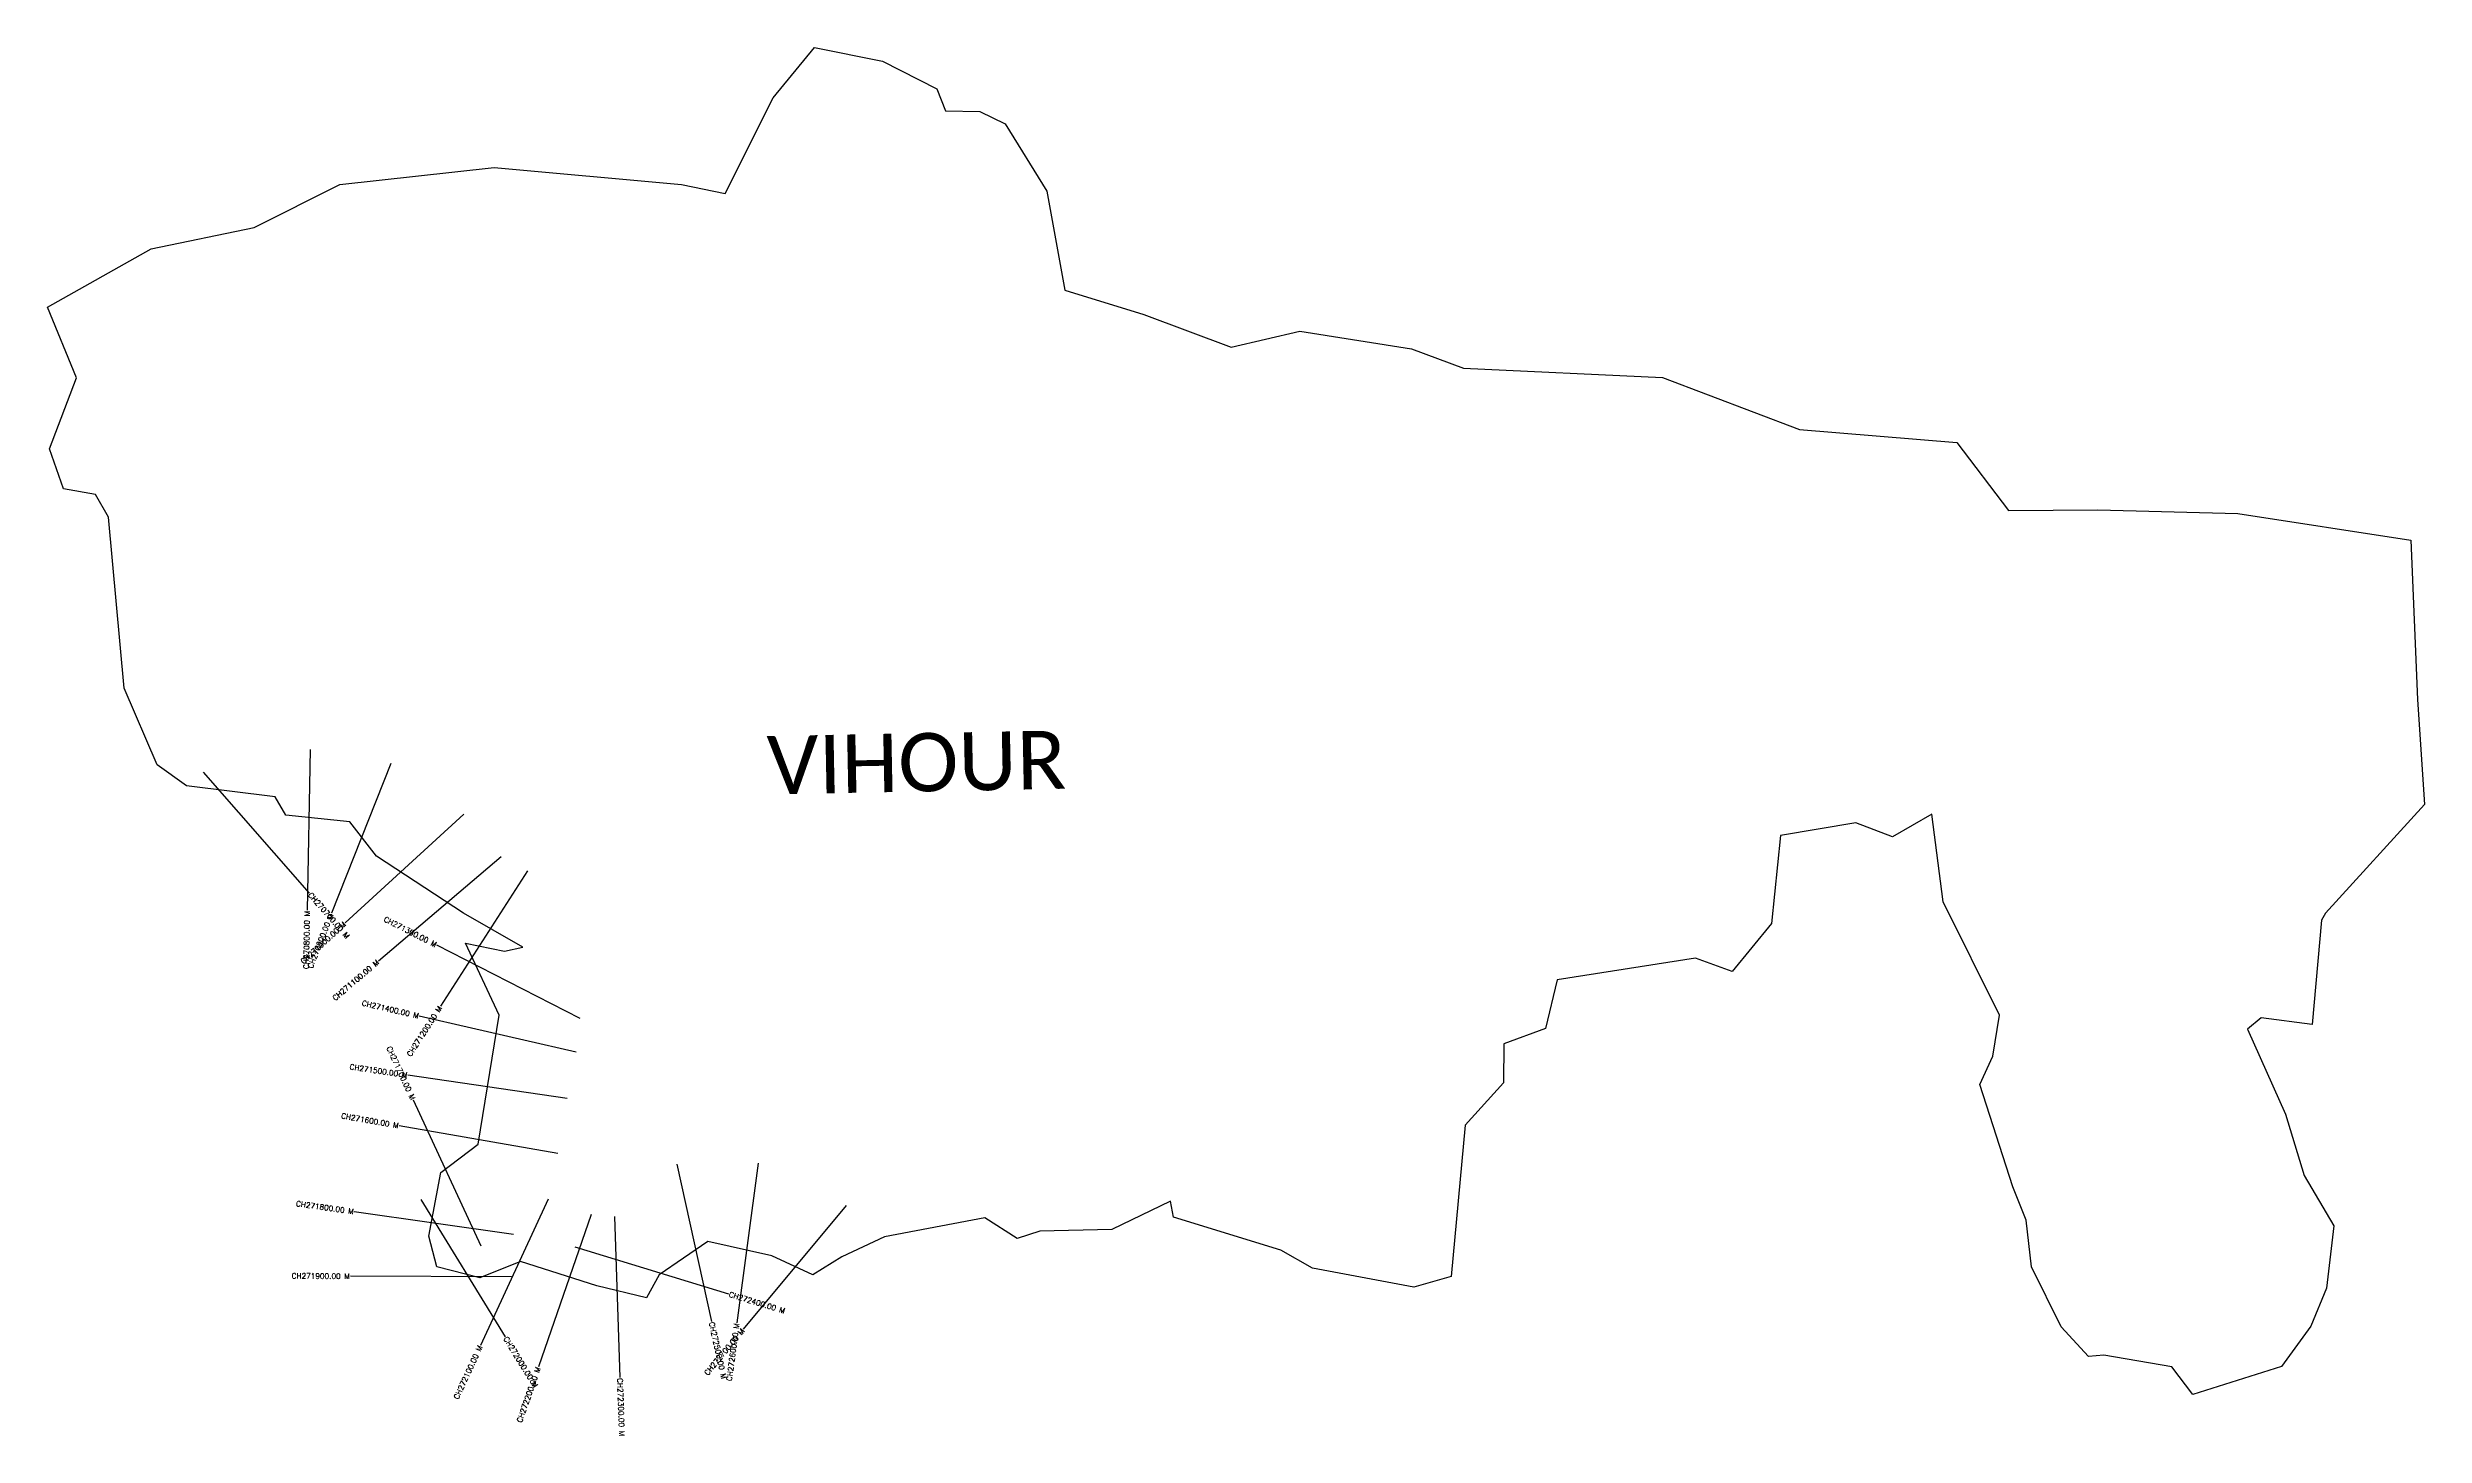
# Model space of a CAD drawing. Header units: metres. Extents: x 281090 to 285520, y 2029182 to 2031768.
import ezdxf
from ezdxf.enums import TextEntityAlignment as Align

# ---------------------------------------------------------------- set-up
doc = ezdxf.new("R2010")
doc.units = ezdxf.units.M
for name, color, linetype in [('CS', 134, 'Continuous'), ('CSMark', 6, 'Continuous'), ('village', 3, 'Continuous'), ('VILLAGE NAME', 250, 'Continuous')]:
    doc.layers.add(name, color=color, linetype=linetype)
doc.styles.get("Standard").update_dxf_attribs({"font": 'simplex.shx'})

msp = doc.modelspace()

# ---------------------------------------------------------------- linework, layer by layer
at = {"layer": 'CS'}
for p, q in [((281578.9, 2030460.6), (281573.5, 2030160.7)), ((281379.8, 2030418.3), (281577.5, 2030192.7)), ((281729.3, 2030434), (281618.8, 2030155.1)), ((281865.6, 2030340), (281644.3, 2030137.5)), ((281934.9, 2030260.4), (281706.2, 2030066.2)), ((281984.3, 2030234.2), (281822, 2029981.9)), ((282082.3, 2029959.3), (281815, 2030095.5)), ((282074.7, 2029896.2), (281782.3, 2029963.7)), ((282057.9, 2029810.2), (281761.1, 2029853.5)), ((281897.6, 2029535), (281771.5, 2029807.2)), ((282040.4, 2029707.4), (281744.9, 2029759.2)), ((282262.7, 2029687.7), (282327.1, 2029394.7)), ((282414.2, 2029689.6), (282374.3, 2029392.2)), ((281785.6, 2029621.6), (281942.6, 2029366)), ((282022.8, 2029622.2), (281896.7, 2029350)), ((282578.1, 2029611), (282386.3, 2029380.4)), ((281958.2, 2029556.8), (281661.2, 2029599.2)), ((282102.9, 2029593.7), (282004.5, 2029310.3)), ((282146.2, 2029589.9), (282156.4, 2029290.1)), ((282072.1, 2029533.6), (282359, 2029446)), ((281954.1, 2029477.6), (281654.1, 2029479))]:
    msp.add_line(p, q, dxfattribs=at)
at = {"layer": 'village', "color": 3, "true_color": 0x00ff00}
msp.add_polyline3d([(284715, 2029889.2, 0), (284727.6, 2029965.4, 0), (284622.5, 2030176.7, 0), (284601.6, 2030339.7, 0), (284527.9, 2030297.8, 0), (284459.5, 2030323.9, 0), (284319.7, 2030299.9, 0), (284302.6, 2030136.1, 0), (284229.2, 2030046.6, 0), (284161, 2030071.5, 0), (283903.3, 2030031.3, 0), (283881.6, 2029940.3, 0), (283803.8, 2029912.2, 0), (283803.4, 2029839.4, 0), (283732, 2029760.4, 0), (283705.4, 2029478.1, 0), (283636.2, 2029458.8, 0), (283447.2, 2029493.9, 0), (283388.4, 2029527.5, 0), (283188.1, 2029588.9, 0), (283182.8, 2029619, 0), (283073, 2029566, 0), (282938.9, 2029562.8, 0), (282896.8, 2029548.9, 0), (282836.3, 2029587.6, 0), (282649.7, 2029552.2, 0), (282569.8, 2029515.3, 0), (282515.7, 2029481.8, 0), (282439.3, 2029516.7, 0), (282320.2, 2029543.7, 0), (282229.6, 2029481.8, 0), (282206.2, 2029438.6, 0), (282113.1, 2029461, 0), (281971.1, 2029506.2, 0), (281895.6, 2029475.8, 0), (281814.9, 2029496.4, 0), (281800.2, 2029553.8, 0), (281822.9, 2029672.3, 0), (281892, 2029725.1, 0), (281931.6, 2029965.2, 0), (281868.5, 2030099.4, 0), (281941.2, 2030084.6, 0), (281975.5, 2030092.1, 0), (281865, 2030155.6, 0), (281702.6, 2030261.9, 0), (281653, 2030325.8, 0), (281533.7, 2030337.7, 0), (281513.7, 2030371.9, 0), (281348.4, 2030392.9, 0), (281294.1, 2030431.8, 0), (281232.5, 2030574.6, 0), (281203.2, 2030893.2, 0), (281179.1, 2030935.7, 0), (281119.2, 2030945.8, 0), (281093.5, 2031020.3, 0), (281143.6, 2031153, 0), (281089.7, 2031284.5, 0), (281283, 2031393.1, 0), (281474.5, 2031433.1, 0), (281634.3, 2031513.4, 0), (281922.1, 2031544.9, 0), (282270.9, 2031513.4, 0), (282352.4, 2031496.5, 0), (282442.1, 2031674.8, 0), (282519.2, 2031768.3, 0), (282645.7, 2031743.2, 0), (282747, 2031691.3, 0), (282763, 2031650.1, 0), (282826.9, 2031649.3, 0), (282874.3, 2031626, 0), (282952.3, 2031500.8, 0), (282985.7, 2031316.2, 0), (283133.1, 2031270.7, 0), (283295.8, 2031210, 0), (283423.4, 2031240.1, 0), (283632, 2031206.6, 0), (283728.9, 2031170.9, 0), (284099.5, 2031153.7, 0), (284354.7, 2031056.7, 0), (284647.8, 2031032.5, 0), (284744.3, 2030905.5, 0), (284911, 2030907.2, 0), (285171.6, 2030900.2, 0), (285494.2, 2030850.1, 0), (285506.7, 2030553.6, 0), (285519.6, 2030358, 0), (285335.2, 2030155.6, 0), (285327.4, 2030142.4, 0), (285310.4, 2029948.2, 0), (285215, 2029960.6, 0), (285189.9, 2029939.1, 0), (285260.3, 2029780.9, 0), (285295.3, 2029666.3, 0), (285350.4, 2029572.6, 0), (285336.7, 2029456.4, 0), (285308, 2029385.7, 0), (285252.9, 2029310.8, 0), (285087.8, 2029258.3, 0), (285049, 2029310, 0), (284921.7, 2029331.6, 0), (284893.6, 2029329.2, 0), (284842.7, 2029384.4, 0), (284786.9, 2029496.4, 0), (284777.1, 2029583.5, 0), (284752.6, 2029645.4, 0), (284690.7, 2029836.3, 0)], close=True, dxfattribs=at)

# ---------------------------------------------------------------- texts
at = {"layer": 'CSMark'}
for s, rotation, p in [('CH270700.00 M', 311.2361, (281578.2, 2030191.9)), ('CH272400.00 M', 343.0191, (282360, 2029445.7)), ('CH272500.00 M', 282.3964, (282327.3, 2029393.7)), ('CH272000.00 M', 301.5624, (281943.1, 2029365.2)), ('CH272300.00 M', 271.9598, (282156.5, 2029289.1))]:
    msp.add_text(s, height=10, rotation=rotation, dxfattribs=at).set_placement(p, align=Align.MIDDLE_LEFT)
for s, rotation, p in [('CH271000.00 M', 42.4503, (281643.5, 2030136.8)), ('CH270800.00 M', 88.9645, (281573.5, 2030159.7)), ('CH270900.00 M', 68.3876, (281618.5, 2030154.1)), ('CH271300.00 M', 332.9928, (281814.1, 2030096)), ('CH271100.00 M', 40.3255, (281705.4, 2030065.6)), ('CH271400.00 M', 347.0117, (281781.4, 2029963.9)), ('CH271200.00 M', 57.2468, (281821.4, 2029981)), ('CH271500.00 M', 351.6965, (281760.1, 2029853.7)), ('CH271700.00 M', 294.8514, (281771.1, 2029808.1)), ('CH271600.00 M', 350.0541, (281743.9, 2029759.4)), ('CH271800.00 M', 351.8835, (281660.3, 2029599.3)), ('CH271900.00 M', 359.732, (281653.1, 2029479)), ('CH272700.00 M', 50.2569, (282385.7, 2029379.6)), ('CH272600.00 M', 82.3606, (282374.2, 2029391.2)), ('CH272100.00 M', 65.136, (281896.3, 2029349.1)), ('CH272200.00 M', 70.8438, (282004.2, 2029309.3))]:
    msp.add_text(s, height=10, rotation=rotation, dxfattribs=at).set_placement(p, align=Align.MIDDLE_RIGHT)
at = {"layer": 'VILLAGE NAME', "insert": (282429.5, 2030485.3), "char_height": 108.748, "attachment_point": 1, "rotation": 1.1028}
msp.add_mtext_dynamic_manual_height_columns('{\\fCalibri|b0|i0|c0|p34;VIHOUR}', width=726.929, gutter_width=543.7, heights=[0], dxfattribs=at)

doc.saveas('drawing.dxf')
